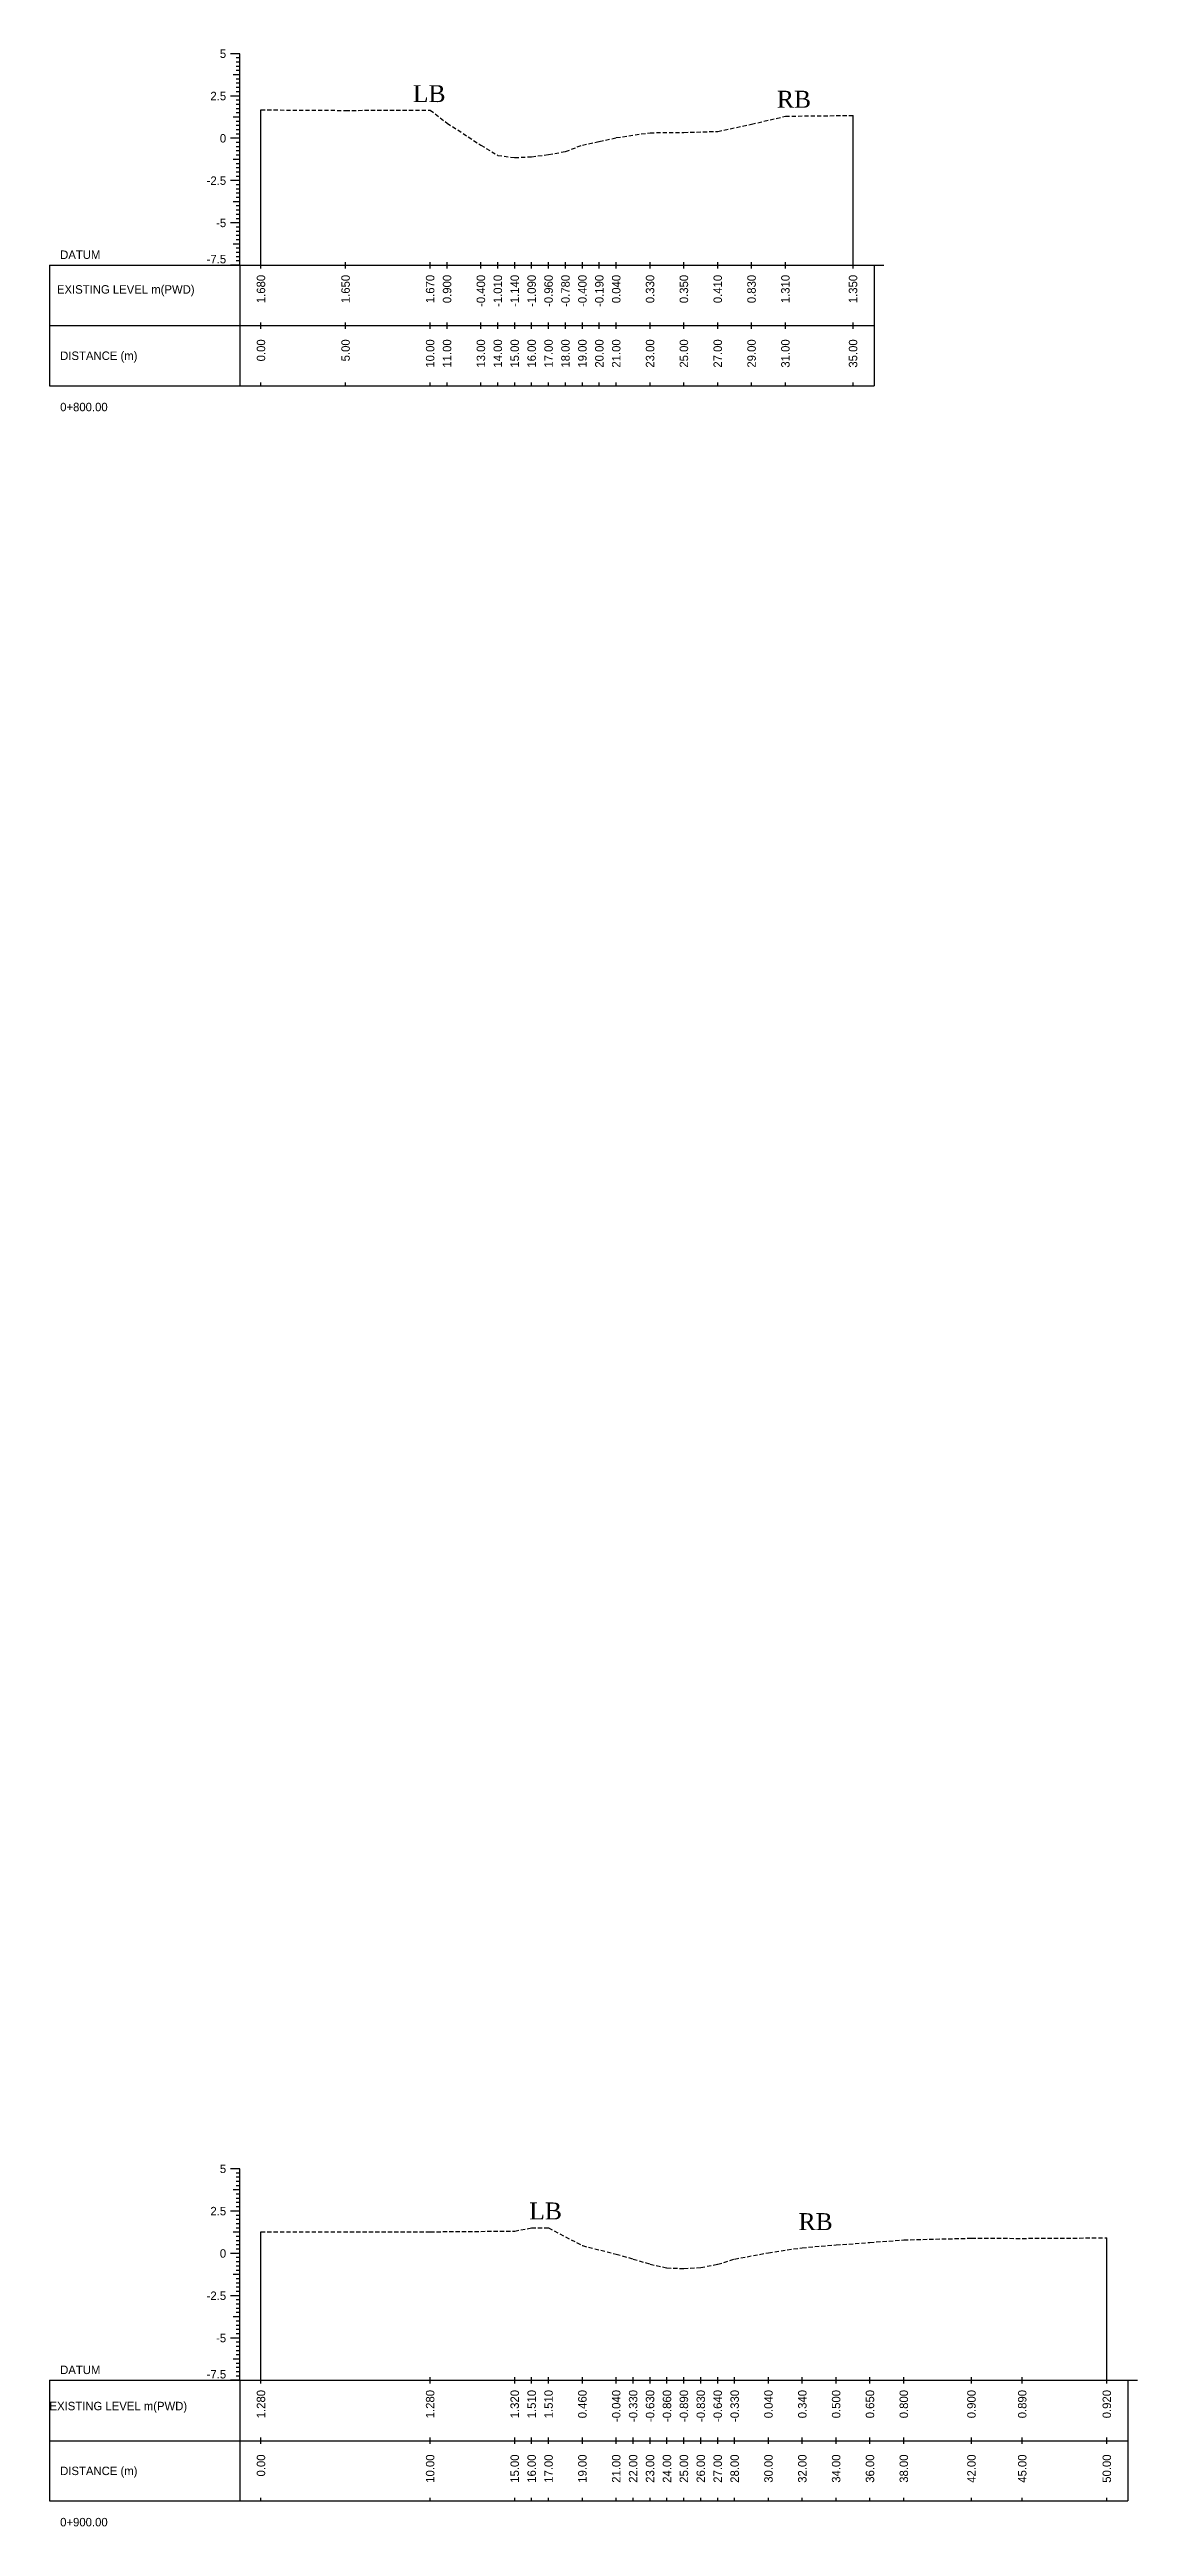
# Model space of a CAD drawing. Header units: inches. Extents: x 3247 to 4722, y -1199 to -293.
# Drawn here: x 3797.9 to 3862.2, y -858.4 to -712 of the extents above; entities that cross this region are included whole.
import ezdxf
from ezdxf.enums import TextEntityAlignment as Align

# ---------------------------------------------------------------- set-up
doc = ezdxf.new("R2010")
doc.units = ezdxf.units.IN
doc.header["$MEASUREMENT"] = 0
doc.linetypes.add('HIDDEN', pattern=[0.375, 0.25, -0.125])
doc.layers.add('CS_Drawing', color=7, linetype='Continuous')
doc.layers.add('GL', color=3, linetype='HIDDEN')
doc.styles.add('romans', font='romans.shx')

msp = doc.modelspace()

# ---------------------------------------------------------------- texts
at = {"char_height": 1, "width": 685.1065, "attachment_point": 1, "style": 'romans'}
for s, insert in [('{\\fTimes New Roman|b0|i0|c0|p18;LB}', (3819.38, -714.08)), ('{\\fTimes New Roman|b0|i0|c0|p18;RB}', (3840.9, -714.41)), ('{\\fTimes New Roman|b0|i0|c0|p18;LB}', (3826.26, -839.21)), ('{\\fTimes New Roman|b0|i0|c0|p18;RB}', (3842.18, -839.84))]:
    msp.add_mtext(s, dxfattribs=dict(at, insert=insert))
at = {"layer": 'CS_Drawing'}
for s, p in [('5', (3808.34, -712.22)), ('2.5', (3808.34, -714.72)), ('0', (3808.34, -717.22)), ('-2.5', (3808.34, -719.72)), ('-5', (3808.34, -722.22)), ('5', (3808.34, -837.22)), ('2.5', (3808.34, -839.72)), ('0', (3808.34, -842.22)), ('-2.5', (3808.34, -844.72)), ('-5', (3808.34, -847.22))]:
    msp.add_text(s, height=0.5, dxfattribs=at).set_placement(p, align=Align.MIDDLE_RIGHT)
for s, p in [('DATUM', (3798.53, -724.1)), ('EXISTING LEVEL m(PWD)', (3798.34, -726.15)), ('DISTANCE (m)', (3798.53, -730.07)), ('0+800.00', (3798.53, -733.1)), ('DATUM', (3798.53, -849.1)), ('EXISTING LEVEL m(PWD)', (3797.9, -851.24)), ('DISTANCE (m)', (3798.53, -855.07)), ('0+900.00', (3798.53, -858.1))]:
    msp.add_text(s, height=0.5, dxfattribs=at).set_placement(p, align=Align.MIDDLE_LEFT)
for p in [(3808.34, -724.61), (3808.34, -849.61)]:
    msp.add_text('-7.5', height=0.5, dxfattribs=at).set_placement(p, align=Align.RIGHT)
for s, p in [('1.680', (3810.4, -725.29)), ('1.650', (3815.4, -725.29)), ('1.670', (3820.4, -725.29)), ('0.900', (3821.4, -725.29)), ('-0.400', (3823.4, -725.29)), ('-1.010', (3824.4, -725.29)), ('-1.140', (3825.4, -725.29)), ('-1.090', (3826.4, -725.29)), ('-0.960', (3827.4, -725.29)), ('-0.780', (3828.4, -725.29)), ('-0.400', (3829.4, -725.29)), ('-0.190', (3830.4, -725.29)), ('0.040', (3831.4, -725.29)), ('0.330', (3833.4, -725.29)), ('0.350', (3835.4, -725.29)), ('0.410', (3837.4, -725.29)), ('0.830', (3839.4, -725.29)), ('1.310', (3841.4, -725.29)), ('1.350', (3845.4, -725.29)), ('0.00', (3810.4, -729.1)), ('5.00', (3815.4, -729.1)), ('10.00', (3820.4, -729.1)), ('11.00', (3821.4, -729.1)), ('13.00', (3823.4, -729.1)), ('14.00', (3824.4, -729.1)), ('15.00', (3825.4, -729.1)), ('16.00', (3826.4, -729.1)), ('17.00', (3827.4, -729.1)), ('18.00', (3828.4, -729.1)), ('19.00', (3829.4, -729.1)), ('20.00', (3830.4, -729.1)), ('21.00', (3831.4, -729.1)), ('23.00', (3833.4, -729.1)), ('25.00', (3835.4, -729.1)), ('27.00', (3837.4, -729.1)), ('29.00', (3839.4, -729.1)), ('31.00', (3841.4, -729.1)), ('35.00', (3845.4, -729.1)), ('1.280', (3810.4, -850.29)), ('1.280', (3820.4, -850.29)), ('1.320', (3825.4, -850.29)), ('1.510', (3826.4, -850.29)), ('1.510', (3827.4, -850.29)), ('0.460', (3829.4, -850.29)), ('-0.040', (3831.4, -850.29)), ('-0.330', (3832.4, -850.29)), ('-0.630', (3833.4, -850.29)), ('-0.860', (3834.4, -850.29)), ('-0.890', (3835.4, -850.29)), ('-0.830', (3836.4, -850.29)), ('-0.640', (3837.4, -850.29)), ('-0.330', (3838.4, -850.29)), ('0.040', (3840.4, -850.29)), ('0.340', (3842.4, -850.29)), ('0.500', (3844.4, -850.29)), ('0.650', (3846.4, -850.29)), ('0.800', (3848.4, -850.29)), ('0.900', (3852.4, -850.29)), ('0.890', (3855.4, -850.29)), ('0.920', (3860.4, -850.29)), ('0.00', (3810.4, -854.1)), ('10.00', (3820.4, -854.1)), ('15.00', (3825.4, -854.1)), ('16.00', (3826.4, -854.1)), ('17.00', (3827.4, -854.1)), ('19.00', (3829.4, -854.1)), ('21.00', (3831.4, -854.1)), ('22.00', (3832.4, -854.1)), ('23.00', (3833.4, -854.1)), ('24.00', (3834.4, -854.1)), ('25.00', (3835.4, -854.1)), ('26.00', (3836.4, -854.1)), ('27.00', (3837.4, -854.1)), ('28.00', (3838.4, -854.1)), ('30.00', (3840.4, -854.1)), ('32.00', (3842.4, -854.1)), ('34.00', (3844.4, -854.1)), ('36.00', (3846.4, -854.1)), ('38.00', (3848.4, -854.1)), ('42.00', (3852.4, -854.1)), ('45.00', (3855.4, -854.1)), ('50.00', (3860.4, -854.1))]:
    msp.add_text(s, height=0.5, rotation=90, dxfattribs=at).set_placement(p, align=Align.MIDDLE_RIGHT)

# ---------------------------------------------------------------- linework, layer by layer
at = {"layer": 'CS_Drawing'}
for p, q in [((3809.15, -712.22), (3808.59, -712.22)), ((3809.15, -712.22), (3808.76, -712.22)), ((3809.15, -712.22), (3808.93, -712.22)), ((3809.15, -712.47), (3808.93, -712.47)), ((3809.15, -712.72), (3808.93, -712.72)), ((3809.15, -724.72), (3809.15, -712.22)), ((3809.15, -713.47), (3808.76, -713.47)), ((3809.15, -712.97), (3808.93, -712.97)), ((3809.15, -713.22), (3808.93, -713.22)), ((3809.15, -713.47), (3808.93, -713.47)), ((3809.15, -713.72), (3808.93, -713.72)), ((3809.15, -713.97), (3808.93, -713.97)), ((3809.15, -714.22), (3808.93, -714.22)), ((3809.15, -714.72), (3808.59, -714.72)), ((3809.15, -714.72), (3808.76, -714.72)), ((3809.15, -714.47), (3808.93, -714.47)), ((3809.15, -714.72), (3808.93, -714.72)), ((3809.15, -714.97), (3808.93, -714.97)), ((3809.15, -715.22), (3808.93, -715.22)), ((3809.15, -715.47), (3808.93, -715.47)), ((3809.15, -715.72), (3808.93, -715.72)), ((3810.4, -724.72), (3810.4, -715.54)), ((3809.15, -717.22), (3808.59, -717.22)), ((3809.15, -715.97), (3808.76, -715.97)), ((3809.15, -717.22), (3808.76, -717.22)), ((3809.15, -715.97), (3808.93, -715.97)), ((3809.15, -716.22), (3808.93, -716.22)), ((3809.15, -716.47), (3808.93, -716.47)), ((3809.15, -716.72), (3808.93, -716.72)), ((3809.15, -716.97), (3808.93, -716.97)), ((3809.15, -717.22), (3808.93, -717.22)), ((3845.4, -724.72), (3845.4, -715.87)), ((3809.15, -718.47), (3808.76, -718.47)), ((3809.15, -717.47), (3808.93, -717.47)), ((3809.15, -717.72), (3808.93, -717.72)), ((3809.15, -717.97), (3808.93, -717.97)), ((3809.15, -718.22), (3808.93, -718.22)), ((3809.15, -718.47), (3808.93, -718.47)), ((3809.15, -718.72), (3808.93, -718.72)), ((3809.15, -719.72), (3808.59, -719.72)), ((3809.15, -719.72), (3808.76, -719.72)), ((3809.15, -718.97), (3808.93, -718.97)), ((3809.15, -719.22), (3808.93, -719.22)), ((3809.15, -719.47), (3808.93, -719.47)), ((3809.15, -719.72), (3808.93, -719.72)), ((3809.15, -719.97), (3808.93, -719.97)), ((3809.15, -720.97), (3808.76, -720.97)), ((3809.15, -720.22), (3808.93, -720.22)), ((3809.15, -720.47), (3808.93, -720.47)), ((3809.15, -720.72), (3808.93, -720.72)), ((3809.15, -720.97), (3808.93, -720.97)), ((3809.15, -721.22), (3808.93, -721.22)), ((3809.15, -721.47), (3808.93, -721.47)), ((3809.15, -722.22), (3808.59, -722.22)), ((3809.15, -722.22), (3808.76, -722.22)), ((3809.15, -721.72), (3808.93, -721.72)), ((3809.15, -721.97), (3808.93, -721.97)), ((3809.15, -722.22), (3808.93, -722.22)), ((3809.15, -722.47), (3808.93, -722.47)), ((3809.15, -722.72), (3808.93, -722.72)), ((3809.15, -722.97), (3808.93, -722.97)), ((3809.15, -723.47), (3808.76, -723.47)), ((3809.15, -723.22), (3808.93, -723.22)), ((3809.15, -723.47), (3808.93, -723.47)), ((3809.15, -723.72), (3808.93, -723.72)), ((3809.15, -723.97), (3808.93, -723.97)), ((3809.15, -724.22), (3808.93, -724.22)), ((3809.15, -724.47), (3808.93, -724.47)), ((3810.4, -724.91), (3810.4, -724.54)), ((3815.4, -724.91), (3815.4, -724.54)), ((3820.4, -724.91), (3820.4, -724.54)), ((3821.4, -724.91), (3821.4, -724.54)), ((3823.4, -724.91), (3823.4, -724.54)), ((3824.4, -724.91), (3824.4, -724.54)), ((3825.4, -724.91), (3825.4, -724.54)), ((3826.4, -724.91), (3826.4, -724.54)), ((3827.4, -724.91), (3827.4, -724.54)), ((3828.4, -724.91), (3828.4, -724.54)), ((3829.4, -724.91), (3829.4, -724.54)), ((3830.4, -724.91), (3830.4, -724.54)), ((3831.4, -724.91), (3831.4, -724.54)), ((3833.4, -724.91), (3833.4, -724.54)), ((3835.4, -724.91), (3835.4, -724.54)), ((3837.4, -724.91), (3837.4, -724.54)), ((3839.4, -724.91), (3839.4, -724.54)), ((3841.4, -724.91), (3841.4, -724.54)), ((3845.4, -724.91), (3845.4, -724.54)), ((3797.9, -724.72), (3809.15, -724.72)), ((3797.9, -724.72), (3797.9, -731.85)), ((3809.15, -724.72), (3808.59, -724.72)), ((3809.15, -724.72), (3808.76, -724.72)), ((3809.15, -724.72), (3808.93, -724.72)), ((3809.15, -724.72), (3846.65, -724.72)), ((3809.15, -724.72), (3809.15, -731.85)), ((3846.65, -724.72), (3847.21, -724.72)), ((3846.65, -724.72), (3847.04, -724.72)), ((3846.65, -724.72), (3846.88, -724.72)), ((3846.65, -724.72), (3846.65, -731.85)), ((3797.9, -728.29), (3809.15, -728.29)), ((3809.15, -728.29), (3846.65, -728.29)), ((3809.15, -728.29), (3846.65, -728.29)), ((3810.4, -728.47), (3810.4, -728.1)), ((3815.4, -728.47), (3815.4, -728.1)), ((3820.4, -728.47), (3820.4, -728.1)), ((3821.4, -728.47), (3821.4, -728.1)), ((3823.4, -728.47), (3823.4, -728.1)), ((3824.4, -728.47), (3824.4, -728.1)), ((3825.4, -728.47), (3825.4, -728.1)), ((3826.4, -728.47), (3826.4, -728.1)), ((3827.4, -728.47), (3827.4, -728.1)), ((3828.4, -728.47), (3828.4, -728.1)), ((3829.4, -728.47), (3829.4, -728.1)), ((3830.4, -728.47), (3830.4, -728.1)), ((3831.4, -728.47), (3831.4, -728.1)), ((3833.4, -728.47), (3833.4, -728.1)), ((3835.4, -728.47), (3835.4, -728.1)), ((3837.4, -728.47), (3837.4, -728.1)), ((3839.4, -728.47), (3839.4, -728.1)), ((3841.4, -728.47), (3841.4, -728.1)), ((3845.4, -728.47), (3845.4, -728.1)), ((3797.9, -731.85), (3809.15, -731.85)), ((3809.15, -731.85), (3846.65, -731.85)), ((3810.4, -731.85), (3810.4, -731.66)), ((3815.4, -731.85), (3815.4, -731.66)), ((3820.4, -731.85), (3820.4, -731.66)), ((3821.4, -731.85), (3821.4, -731.66)), ((3823.4, -731.85), (3823.4, -731.66)), ((3824.4, -731.85), (3824.4, -731.66)), ((3825.4, -731.85), (3825.4, -731.66)), ((3826.4, -731.85), (3826.4, -731.66)), ((3827.4, -731.85), (3827.4, -731.66)), ((3828.4, -731.85), (3828.4, -731.66)), ((3829.4, -731.85), (3829.4, -731.66)), ((3830.4, -731.85), (3830.4, -731.66)), ((3831.4, -731.85), (3831.4, -731.66)), ((3833.4, -731.85), (3833.4, -731.66)), ((3835.4, -731.85), (3835.4, -731.66)), ((3837.4, -731.85), (3837.4, -731.66)), ((3839.4, -731.85), (3839.4, -731.66)), ((3841.4, -731.85), (3841.4, -731.66)), ((3845.4, -731.85), (3845.4, -731.66)), ((3809.15, -837.22), (3808.59, -837.22)), ((3809.15, -837.22), (3808.76, -837.22)), ((3809.15, -837.22), (3808.93, -837.22)), ((3809.15, -849.72), (3809.15, -837.22)), ((3809.15, -838.47), (3808.76, -838.47)), ((3809.15, -837.47), (3808.93, -837.47)), ((3809.15, -837.72), (3808.93, -837.72)), ((3809.15, -837.97), (3808.93, -837.97)), ((3809.15, -838.22), (3808.93, -838.22)), ((3809.15, -838.47), (3808.93, -838.47)), ((3809.15, -838.72), (3808.93, -838.72)), ((3809.15, -839.72), (3808.59, -839.72)), ((3809.15, -839.72), (3808.76, -839.72)), ((3809.15, -838.97), (3808.93, -838.97)), ((3809.15, -839.22), (3808.93, -839.22)), ((3809.15, -839.47), (3808.93, -839.47)), ((3809.15, -839.72), (3808.93, -839.72)), ((3809.15, -839.97), (3808.93, -839.97)), ((3809.15, -840.22), (3808.93, -840.22)), ((3809.15, -840.97), (3808.76, -840.97)), ((3809.15, -840.47), (3808.93, -840.47)), ((3809.15, -840.72), (3808.93, -840.72)), ((3809.15, -840.97), (3808.93, -840.97)), ((3809.15, -841.22), (3808.93, -841.22)), ((3809.15, -841.47), (3808.93, -841.47)), ((3810.4, -849.72), (3810.4, -840.94)), ((3860.4, -849.72), (3860.4, -841.3)), ((3809.15, -842.22), (3808.59, -842.22)), ((3809.15, -842.22), (3808.76, -842.22)), ((3809.15, -841.72), (3808.93, -841.72)), ((3809.15, -841.97), (3808.93, -841.97)), ((3809.15, -842.22), (3808.93, -842.22)), ((3809.15, -842.47), (3808.93, -842.47)), ((3809.15, -842.72), (3808.93, -842.72)), ((3809.15, -842.97), (3808.93, -842.97)), ((3809.15, -843.47), (3808.76, -843.47)), ((3809.15, -843.22), (3808.93, -843.22)), ((3809.15, -843.47), (3808.93, -843.47)), ((3809.15, -843.72), (3808.93, -843.72)), ((3809.15, -843.97), (3808.93, -843.97)), ((3809.15, -844.22), (3808.93, -844.22)), ((3809.15, -844.47), (3808.93, -844.47)), ((3809.15, -844.72), (3808.59, -844.72)), ((3809.15, -844.72), (3808.76, -844.72)), ((3809.15, -845.97), (3808.76, -845.97)), ((3809.15, -844.72), (3808.93, -844.72)), ((3809.15, -844.97), (3808.93, -844.97)), ((3809.15, -845.22), (3808.93, -845.22)), ((3809.15, -845.47), (3808.93, -845.47)), ((3809.15, -845.72), (3808.93, -845.72)), ((3809.15, -845.97), (3808.93, -845.97)), ((3809.15, -847.22), (3808.59, -847.22)), ((3809.15, -847.22), (3808.76, -847.22)), ((3809.15, -846.22), (3808.93, -846.22)), ((3809.15, -846.47), (3808.93, -846.47)), ((3809.15, -846.72), (3808.93, -846.72)), ((3809.15, -846.97), (3808.93, -846.97)), ((3809.15, -847.22), (3808.93, -847.22)), ((3809.15, -847.47), (3808.93, -847.47)), ((3809.15, -848.47), (3808.76, -848.47)), ((3809.15, -847.72), (3808.93, -847.72)), ((3809.15, -847.97), (3808.93, -847.97)), ((3809.15, -848.22), (3808.93, -848.22)), ((3809.15, -848.47), (3808.93, -848.47)), ((3809.15, -848.72), (3808.93, -848.72)), ((3809.15, -848.97), (3808.93, -848.97)), ((3797.9, -849.72), (3809.15, -849.72)), ((3797.9, -849.72), (3797.9, -856.85)), ((3809.15, -849.72), (3808.59, -849.72)), ((3809.15, -849.72), (3808.76, -849.72)), ((3809.15, -849.22), (3808.93, -849.22)), ((3809.15, -849.47), (3808.93, -849.47)), ((3809.15, -849.72), (3808.93, -849.72)), ((3809.15, -849.72), (3861.65, -849.72)), ((3809.15, -849.72), (3809.15, -856.85)), ((3810.4, -849.91), (3810.4, -849.54)), ((3820.4, -849.91), (3820.4, -849.54)), ((3825.4, -849.91), (3825.4, -849.54)), ((3826.4, -849.91), (3826.4, -849.54)), ((3827.4, -849.91), (3827.4, -849.54)), ((3829.4, -849.91), (3829.4, -849.54)), ((3831.4, -849.91), (3831.4, -849.54)), ((3832.4, -849.91), (3832.4, -849.54)), ((3833.4, -849.91), (3833.4, -849.54)), ((3834.4, -849.91), (3834.4, -849.54)), ((3835.4, -849.91), (3835.4, -849.54)), ((3836.4, -849.91), (3836.4, -849.54)), ((3837.4, -849.91), (3837.4, -849.54)), ((3838.4, -849.91), (3838.4, -849.54)), ((3840.4, -849.91), (3840.4, -849.54)), ((3842.4, -849.91), (3842.4, -849.54)), ((3844.4, -849.91), (3844.4, -849.54)), ((3846.4, -849.91), (3846.4, -849.54)), ((3848.4, -849.91), (3848.4, -849.54)), ((3852.4, -849.91), (3852.4, -849.54)), ((3855.4, -849.91), (3855.4, -849.54)), ((3860.4, -849.91), (3860.4, -849.54)), ((3861.65, -849.72), (3862.21, -849.72)), ((3861.65, -849.72), (3862.04, -849.72)), ((3861.65, -849.72), (3861.88, -849.72)), ((3861.65, -849.72), (3861.65, -856.85)), ((3797.9, -853.29), (3809.15, -853.29)), ((3809.15, -853.29), (3861.65, -853.29)), ((3809.15, -853.29), (3861.65, -853.29)), ((3810.4, -853.47), (3810.4, -853.1)), ((3820.4, -853.47), (3820.4, -853.1)), ((3825.4, -853.47), (3825.4, -853.1)), ((3826.4, -853.47), (3826.4, -853.1)), ((3827.4, -853.47), (3827.4, -853.1)), ((3829.4, -853.47), (3829.4, -853.1)), ((3831.4, -853.47), (3831.4, -853.1)), ((3832.4, -853.47), (3832.4, -853.1)), ((3833.4, -853.47), (3833.4, -853.1)), ((3834.4, -853.47), (3834.4, -853.1)), ((3835.4, -853.47), (3835.4, -853.1)), ((3836.4, -853.47), (3836.4, -853.1)), ((3837.4, -853.47), (3837.4, -853.1)), ((3838.4, -853.47), (3838.4, -853.1)), ((3840.4, -853.47), (3840.4, -853.1)), ((3842.4, -853.47), (3842.4, -853.1)), ((3844.4, -853.47), (3844.4, -853.1)), ((3846.4, -853.47), (3846.4, -853.1)), ((3848.4, -853.47), (3848.4, -853.1)), ((3852.4, -853.47), (3852.4, -853.1)), ((3855.4, -853.47), (3855.4, -853.1)), ((3860.4, -853.47), (3860.4, -853.1)), ((3797.9, -856.85), (3809.15, -856.85)), ((3809.15, -856.85), (3861.65, -856.85)), ((3810.4, -856.85), (3810.4, -856.66)), ((3820.4, -856.85), (3820.4, -856.66)), ((3825.4, -856.85), (3825.4, -856.66)), ((3826.4, -856.85), (3826.4, -856.66)), ((3827.4, -856.85), (3827.4, -856.66)), ((3829.4, -856.85), (3829.4, -856.66)), ((3831.4, -856.85), (3831.4, -856.66)), ((3832.4, -856.85), (3832.4, -856.66)), ((3833.4, -856.85), (3833.4, -856.66)), ((3834.4, -856.85), (3834.4, -856.66)), ((3835.4, -856.85), (3835.4, -856.66)), ((3836.4, -856.85), (3836.4, -856.66)), ((3837.4, -856.85), (3837.4, -856.66)), ((3838.4, -856.85), (3838.4, -856.66)), ((3840.4, -856.85), (3840.4, -856.66)), ((3842.4, -856.85), (3842.4, -856.66)), ((3844.4, -856.85), (3844.4, -856.66)), ((3846.4, -856.85), (3846.4, -856.66)), ((3848.4, -856.85), (3848.4, -856.66)), ((3852.4, -856.85), (3852.4, -856.66)), ((3855.4, -856.85), (3855.4, -856.66)), ((3860.4, -856.85), (3860.4, -856.66))]:
    msp.add_line(p, q, dxfattribs=at)
at = {"layer": 'GL'}
for points in [[(3810.4, -715.54), (3815.4, -715.57), (3820.4, -715.55), (3821.4, -716.32), (3823.4, -717.62), (3824.4, -718.23), (3825.4, -718.36), (3826.4, -718.31), (3827.4, -718.18), (3828.4, -718), (3829.4, -717.62), (3830.4, -717.41), (3831.4, -717.18), (3833.4, -716.89), (3835.4, -716.87), (3837.4, -716.81), (3839.4, -716.39), (3841.4, -715.91), (3845.4, -715.87)], [(3810.4, -840.94), (3820.4, -840.94), (3825.4, -840.9), (3826.4, -840.71), (3827.4, -840.71), (3829.4, -841.76), (3831.4, -842.26), (3832.4, -842.55), (3833.4, -842.85), (3834.4, -843.08), (3835.4, -843.11), (3836.4, -843.05), (3837.4, -842.86), (3838.4, -842.55), (3840.4, -842.18), (3842.4, -841.88), (3844.4, -841.72), (3846.4, -841.57), (3848.4, -841.42), (3852.4, -841.32), (3855.4, -841.33), (3860.4, -841.3)]]:
    msp.add_lwpolyline(points, dxfattribs=at)

msp.set_redraw_order([(e.dxf.handle, doc.entitydb.next_handle()) for e in msp.query("TEXT MTEXT ATTDEF DIMENSION ARC_DIMENSION")])  # texts and dimensions are drawn at this point

doc.saveas('drawing.dxf')
